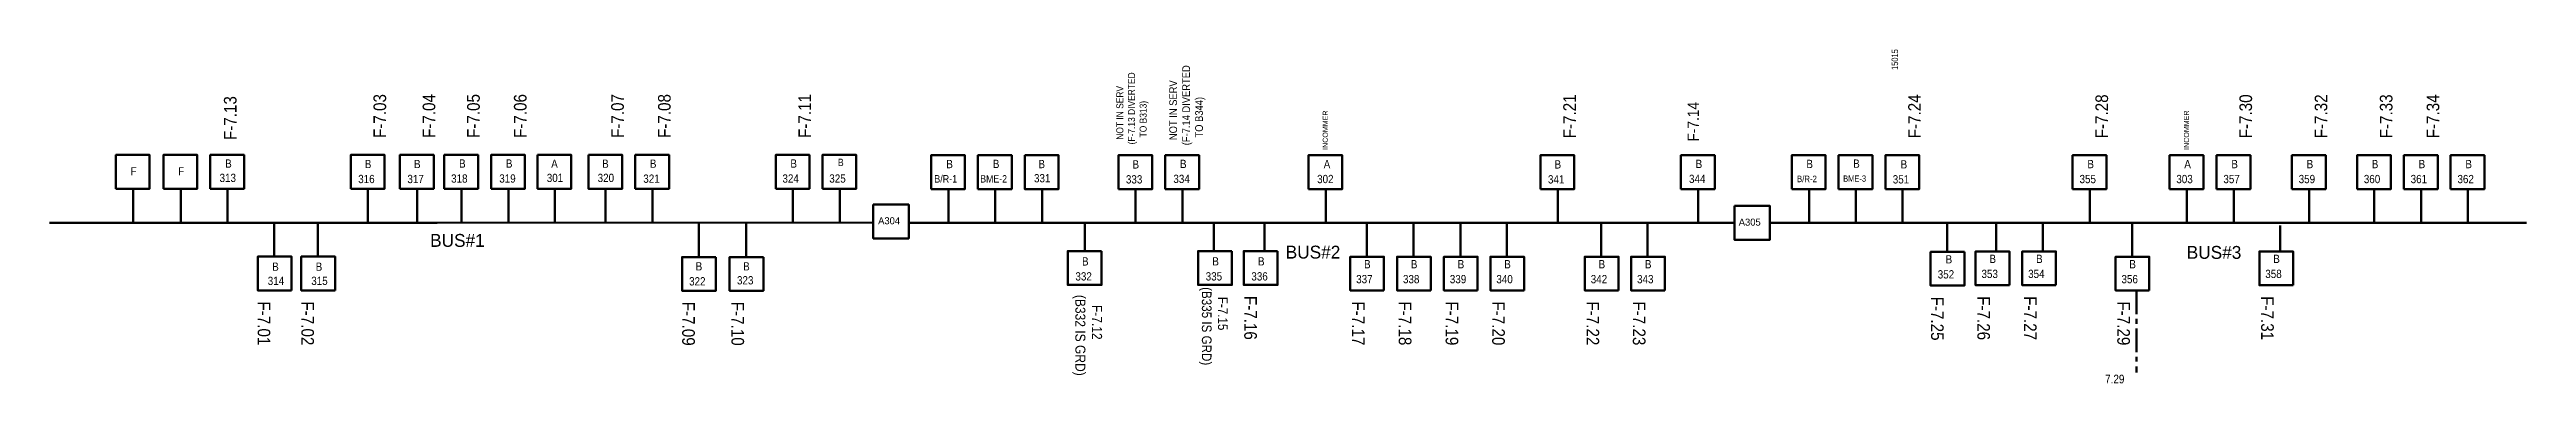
# Model space of a CAD drawing. Header units: metres. Extents: x 65984 to 144644, y -19036 to 23726.
# Drawn here: x 125823 to 126804, y 10812 to 10944 of the extents above; entities that cross this region are included whole.
import ezdxf
from ezdxf.enums import TextEntityAlignment as Align

# ---------------------------------------------------------------- set-up
doc = ezdxf.new("R2010")
doc.units = ezdxf.units.M
doc.header["$MEASUREMENT"] = 0
doc.linetypes.add('( Center )', pattern=[2, 1.25, -0.25, 0.25, -0.25])
for name, color, linetype, lineweight in [('d_eos', 111, 'Continuous', 40), ('d_switch', 95, 'Continuous', 40), ('FDR  1  16', 234, 'Continuous', 40), ('GRID STATION  04', 7, 'Continuous', 40), ('Level 37', 7, 'Continuous', 0)]:
    doc.layers.add(name, color=color, linetype=linetype, lineweight=lineweight)
doc.styles.add('NASKHF', font='naskhf.shx', dxfattribs={"height": 8})
doc.styles.add('Style-ENGINEERING', font='ENGINEERING.shx')
doc.styles.add('Style-msdefault', font='msdefault.shx')

msp = doc.modelspace()

# ---------------------------------------------------------------- texts
at = {"layer": 'd_switch', "color": 2, "linetype": 'Continuous', "lineweight": 30, "style": 'Style-msdefault'}
for s, height, rotation, width, p in [('15015', 2.58, 90, 0.857143, (126552.54, 10935.93)), ('F-7.13', 5, 90, 0.9, (125892.48, 10908.18)), ('F-7.03', 5, 90, 0.9, (125951.69, 10909)), ('F-7.04', 5, 90, 0.9, (125971.15, 10909)), ('F-7.06', 5, 90, 0.9, (126007.28, 10909)), ('F-7.07', 5, 90, 0.9, (126045.78, 10909)), ('F-7.08', 5, 90, 0.9, (126064.31, 10909)), ('F-7.11', 5, 90, 0.9, (126119.89, 10909)), ('F-7.21', 5, 90, 0.9, (126422.59, 10908.87)), ('F-7.14', 4.5, 90, 0.9, (126471.78, 10907.61)), ('F-7.24', 5, 90, 0.9, (126559.12, 10908.87)), ('F-7.28', 5, 90, 0.9, (126633.23, 10908.87)), ('F-7.30', 5, 90, 0.9, (126690.22, 10908.87)), ('F-7.32', 5, 90, 0.9, (126720.01, 10908.87)), ('F-7.33', 5, 90, 0.9, (126745.8, 10908.87)), ('F-7.34', 5, 90, 0.9, (126764.33, 10908.87)), ('F-7.01', 5, 270, 0.9, (125910.85, 10844.28)), ('F-7.02', 5, 270, 0.9, (125928.13, 10844.28)), ('F-7.09', 5, 270, 0.9, (126078.88, 10844.14)), ('F-7.10', 5, 270, 0.9, (126098.35, 10844.14)), ('F-7.16', 5, 270, 0.9, (126301.33, 10846.48)), ('F-7.17', 5, 270, 0.9, (126343.97, 10844.28)), ('F-7.18', 5, 270, 0.9, (126362.5, 10844.28)), ('F-7.19', 5, 270, 0.9, (126381.03, 10844.28)), ('F-7.20', 5, 270, 0.9, (126399.46, 10844.28)), ('F-7.22', 5, 270, 0.9, (126436.8, 10844.28)), ('F-7.23', 5, 270, 0.9, (126455.14, 10844.28)), ('F-7.25', 5, 270, 0.9, (126573.16, 10846.18)), ('F-7.26', 5, 270, 0.9, (126591.49, 10846.36)), ('F-7.27', 5, 270, 0.9, (126609.95, 10846.36)), ('F-7.29', 5, 270, 0.9, (126646.88, 10844.28)), ('F-7.31', 5, 270, 0.9, (126703.82, 10846.36))]:
    msp.add_text(s, height=height, rotation=rotation, dxfattribs=dict(at, width=width)).set_placement(p, align=Align.TOP_LEFT)
at = {"layer": 'd_switch', "color": 157, "linetype": 'Continuous', "lineweight": 30, "style": 'Style-msdefault', "width": 0.9}
msp.add_text('F-7.05', height=5, rotation=90, dxfattribs=at).set_placement((125988.75, 10909), align=Align.TOP_LEFT)
at = {"layer": 'd_switch', "color": 2, "linetype": 'Continuous', "lineweight": 30, "attachment_point": 1, "style": 'NASKHF'}
for s, insert, char_height, rotation in [('\\Fmsdefault;\\H1x;\\W0.9;  NOT IN SERV\\P(F-7.13 DIVERTED\\P   TO B313)', (126245.7, 10906.46), 2.7692, 90), ('\\Fmsdefault;\\H1x;\\W0.9;  NOT IN SERV\\P(F-7.14 DIVERTED\\P   TO B344)', (126266.66, 10906.11), 3.0769, 90), ('\\Fmsdefault;\\H1x;\\W0.9;   F-7.12\\P(B332 IS GRD)', (126240.05, 10846.88), 3.9572, 270), ('\\Fmsdefault;\\H1x;\\W0.9;   F-7.15\\P(B335 IS GRD)', (126289.76, 10849.94), 3.8224, 270)]:
    msp.add_mtext(s, dxfattribs=dict(at, insert=insert, char_height=char_height, rotation=rotation))
at = {"layer": 'GRID STATION  04', "color": 121, "linetype": 'Continuous', "lineweight": 70, "style": 'Style-msdefault'}
for p in [(126327.37, 10904.29), (126668.25, 10904.29)]:
    msp.add_text('INCOMMER', height=2.034, rotation=90, dxfattribs=at).set_placement(p, align=Align.TOP_LEFT)
at = {"layer": 'GRID STATION  04', "color": 5, "linetype": 'Continuous', "lineweight": 70, "style": 'Style-msdefault', "width": 0.888889}
for s, height, p in [('F', 3.28, (125855.55, 10897.43)), ('F', 3.28, (125874.39, 10897.43)), ('B', 3.28, (125892.98, 10900.51)), ('BME-2', 2.915, (126191.85, 10894.27)), ('B', 3.28, (126196.83, 10900.38))]:
    msp.add_text(s, height=height, dxfattribs=at).set_placement(p, align=Align.TOP_LEFT)
at = {"layer": 'GRID STATION  04', "color": 218, "linetype": 'Continuous', "lineweight": 70, "style": 'Style-msdefault', "width": 0.888889}
for s, height, p in [('313', 3.278, (125890.76, 10894.84)), ('301', 3.278, (126020.27, 10894.84)), ('A', 3.28, (126022.03, 10900.46)), ('320', 3.278, (126040.41, 10894.84)), ('B', 3.28, (126042.18, 10900.46)), ('331', 3.278, (126213.12, 10894.71)), ('B', 3.28, (126214.88, 10900.32)), ('314', 3.278, (125909.83, 10854.07)), ('B', 3.28, (125911.59, 10859.69)), ('315', 3.278, (125927.06, 10854.07)), ('B', 3.28, (125928.82, 10859.69))]:
    msp.add_text(s, height=height, dxfattribs=at).set_placement(p, align=Align.TOP_LEFT)
at = {"layer": 'GRID STATION  04', "color": 121, "linetype": 'Continuous', "lineweight": 70, "style": 'Style-msdefault', "width": 0.888889}
for s, height, p in [('316', 3.278, (125945.64, 10894.4)), ('B', 3.28, (125948.25, 10900.33)), ('317', 3.278, (125965.11, 10894.4)), ('B', 3.28, (125967.72, 10900.33)), ('319', 3.278, (126001.47, 10894.59)), ('B', 3.28, (126004.09, 10900.52)), ('324', 3.278, (126113.55, 10894.59)), ('B', 3.28, (126116.71, 10900.52)), ('325', 3.278, (126132.09, 10894.59)), ('B', 2.91, (126135.48, 10900.78)), ('333', 3.278, (126249.5, 10894.26)), ('B', 3.28, (126252.11, 10900.19)), ('334', 3.278, (126268.28, 10894.45)), ('B', 3.28, (126270.89, 10900.38)), ('341', 3.278, (126416.54, 10894.26)), ('B', 3.28, (126419.15, 10900.19)), ('344', 3.278, (126472.37, 10894.45)), ('B', 3.28, (126474.99, 10900.38)), ('351', 3.278, (126553.01, 10894.27)), ('B', 3.28, (126556.12, 10900.2)), ('355', 3.278, (126626.94, 10894.38)), ('B', 3.28, (126630.05, 10900.31)), ('303', 3.278, (126665.25, 10894.38)), ('A', 3.28, (126668.41, 10900.31)), ('357', 3.278, (126683.87, 10894.38)), ('B', 3.28, (126687.03, 10900.31)), ('359', 3.278, (126713.67, 10894.38)), ('B', 3.28, (126716.83, 10900.31)), ('360', 3.278, (126739.46, 10894.38)), ('B', 3.28, (126742.62, 10900.31)), ('361', 3.278, (126757.99, 10894.38)), ('B', 3.28, (126761.15, 10900.31)), ('362', 3.278, (126776.52, 10894.38)), ('B', 3.28, (126779.67, 10900.31)), ('322', 3.278, (126076.6, 10853.89)), ('B', 3.28, (126079.21, 10859.82)), ('323', 3.278, (126095.57, 10854.3)), ('B', 3.28, (126098, 10859.82))]:
    msp.add_text(s, height=height, dxfattribs=at).set_placement(p, align=Align.TOP_LEFT)
at = {"layer": 'GRID STATION  04', "color": 157, "linetype": 'Continuous', "lineweight": 70, "style": 'Style-msdefault', "width": 0.888889}
for s, height, p in [('318', 3.278, (125982.41, 10894.59)), ('B', 3.28, (125985.56, 10900.52))]:
    msp.add_text(s, height=height, dxfattribs=at).set_placement(p, align=Align.TOP_LEFT)
at = {"layer": 'GRID STATION  04', "color": 251, "linetype": 'Continuous', "lineweight": 70, "style": 'Style-msdefault', "width": 0.888889}
for s, height, p in [('321', 3.278, (126058.47, 10894.53)), ('B', 3.28, (126061.08, 10900.46))]:
    msp.add_text(s, height=height, dxfattribs=at).set_placement(p, align=Align.TOP_LEFT)
at = {"layer": 'GRID STATION  04', "color": 214, "linetype": 'Continuous', "lineweight": 70, "style": 'Style-msdefault', "width": 0.888889}
for s, height, p in [('B/R-1', 2.985, (126173.64, 10894.3)), ('B', 3.28, (126178.42, 10900.32)), ('302', 3.278, (126325.17, 10894.39)), ('A', 3.28, (126327.78, 10900.32))]:
    msp.add_text(s, height=height, dxfattribs=at).set_placement(p, align=Align.TOP_LEFT)
at = {"layer": 'GRID STATION  04', "color": 6, "linetype": 'Continuous', "lineweight": 70, "style": 'Style-msdefault', "width": 0.888889}
for s, height, p in [('B/R-2', 2.597, (126515.11, 10894.09)), ('B', 3.28, (126518.83, 10900.36))]:
    msp.add_text(s, height=height, dxfattribs=at).set_placement(p, align=Align.TOP_LEFT)
at = {"layer": 'GRID STATION  04', "color": 234, "linetype": 'Continuous', "lineweight": 70, "style": 'Style-msdefault', "width": 0.888889}
for s, height, p in [('BME-3', 2.491, (126533.4, 10894.15)), ('B', 3.28, (126537.34, 10900.48))]:
    msp.add_text(s, height=height, dxfattribs=at).set_placement(p, align=Align.TOP_LEFT)
at = {"layer": 'GRID STATION  04', "color": 121, "linetype": 'Continuous', "lineweight": 40, "style": 'Style-msdefault'}
for s, p in [('A304', (126151.42, 10877.62)), ('A305', (126492.05, 10877.07))]:
    msp.add_text(s, height=2.783, dxfattribs=at).set_placement(p, align=Align.TOP_LEFT)
at = {"layer": 'GRID STATION  04', "color": 121, "linetype": 'Continuous', "lineweight": 70, "style": 'Style-msdefault'}
for s, p in [('BUS#1', (125974.1, 10870.99)), ('BUS#2', (126312.75, 10866.36)), ('BUS#3', (126669.37, 10866.25))]:
    msp.add_text(s, height=5.1, dxfattribs=at).set_placement(p, align=Align.TOP_LEFT)
at = {"layer": 'GRID STATION  04', "color": 74, "linetype": 'Continuous', "lineweight": 70, "style": 'Style-msdefault', "width": 0.888889}
for s, height, p in [('B', 3.28, (126573.92, 10862.59)), ('352', 3.278, (126570.81, 10856.65))]:
    msp.add_text(s, height=height, dxfattribs=at).set_placement(p, align=Align.TOP_LEFT)
at = {"layer": 'Level 37', "color": 7, "linetype": 'Continuous', "lineweight": 53, "style": 'Style-ENGINEERING', "width": 0.857143}
msp.add_text('7.29', height=3.43, dxfattribs=at).set_placement((126637.05, 10815.28), align=Align.TOP_LEFT)

# ---------------------------------------------------------------- blocks, each defined once
blk = doc.blocks.new('*U936')
at = {"layer": 'GRID STATION  04', "color": 121, "linetype": 'Continuous', "lineweight": 70, "ltscale": 0.49089}
blk.add_line((-0.2, 21.1), (-0.2, 0), dxfattribs=at)
at = {"layer": 'GRID STATION  04', "color": 121, "linetype": 'Continuous', "lineweight": 70, "ltscale": 0.49089, "flags": 128}
blk.add_lwpolyline([(10.5, -21), (10.5, 0), (-10.5, 0), (-10.5, -21)], close=True, dxfattribs=at)
at = {"layer": 'GRID STATION  04', "color": 121, "linetype": 'Continuous', "lineweight": 70, "style": 'Style-msdefault', "width": 0.888889}
for s, p in [('356', (-6.8, -11.4)), ('B', (-1.9, -2.1))]:
    blk.add_text(s, height=5.16, dxfattribs=at).set_placement(p, align=Align.TOP_LEFT)
blk = doc.blocks.new('*U937')
at = {"layer": 'GRID STATION  04', "color": 121, "linetype": 'Continuous', "lineweight": 70, "ltscale": 0.490058}
blk.add_line((-0.2, 21.1), (-0.2, 0), dxfattribs=at)
at = {"layer": 'GRID STATION  04', "color": 121, "linetype": 'Continuous', "lineweight": 70, "ltscale": 0.490058, "flags": 128}
blk.add_lwpolyline([(10.5, -21), (10.5, 0), (-10.5, 0), (-10.5, -21)], close=True, dxfattribs=at)
at = {"layer": 'GRID STATION  04', "color": 121, "linetype": 'Continuous', "lineweight": 70, "style": 'Style-msdefault', "width": 0.888889}
for s, p in [('343', (-6.8, -11.4)), ('B', (-1.9, -2.1))]:
    blk.add_text(s, height=5.16, dxfattribs=at).set_placement(p, align=Align.TOP_LEFT)
blk = doc.blocks.new('*U938')
at = {"layer": 'GRID STATION  04', "color": 121, "linetype": 'Continuous', "lineweight": 70, "ltscale": 0.490058}
blk.add_line((-0.2, 21.1), (-0.2, 0), dxfattribs=at)
at = {"layer": 'GRID STATION  04', "color": 121, "linetype": 'Continuous', "lineweight": 70, "ltscale": 0.490058, "flags": 128}
blk.add_lwpolyline([(10.5, -21), (10.5, 0), (-10.5, 0), (-10.5, -21)], close=True, dxfattribs=at)
at = {"layer": 'GRID STATION  04', "color": 121, "linetype": 'Continuous', "lineweight": 70, "style": 'Style-msdefault', "width": 0.888889}
for s, p in [('342', (-6.8, -11.4)), ('B', (-1.9, -2.1))]:
    blk.add_text(s, height=5.16, dxfattribs=at).set_placement(p, align=Align.TOP_LEFT)
blk = doc.blocks.new('*U939')
at = {"layer": 'GRID STATION  04', "color": 218, "linetype": 'Continuous', "lineweight": 70, "ltscale": 0.570633}
blk.add_line((-0.2, 21.1), (-0.2, 0), dxfattribs=at)
at = {"layer": 'GRID STATION  04', "color": 218, "linetype": 'Continuous', "lineweight": 70, "ltscale": 0.570633, "flags": 128}
blk.add_lwpolyline([(10.5, -21), (10.5, 0), (-10.5, 0), (-10.5, -21)], close=True, dxfattribs=at)
at = {"layer": 'GRID STATION  04', "color": 218, "linetype": 'Continuous', "lineweight": 70, "style": 'Style-msdefault', "width": 0.888889}
for s, p in [('339', (-6.8, -11.4)), ('B', (-1.9, -2.1))]:
    blk.add_text(s, height=5.16, dxfattribs=at).set_placement(p, align=Align.TOP_LEFT)
blk = doc.blocks.new('*U940')
at = {"layer": 'GRID STATION  04', "color": 1, "linetype": 'Continuous', "lineweight": 70, "ltscale": 0.570633}
blk.add_line((-0.2, 21.1), (-0.2, 0), dxfattribs=at)
at = {"layer": 'GRID STATION  04', "color": 1, "linetype": 'Continuous', "lineweight": 70, "ltscale": 0.570633, "flags": 128}
blk.add_lwpolyline([(10.5, -21), (10.5, 0), (-10.5, 0), (-10.5, -21)], close=True, dxfattribs=at)
at = {"layer": 'GRID STATION  04', "color": 1, "linetype": 'Continuous', "lineweight": 70, "style": 'Style-msdefault', "width": 0.888889}
for s, p in [('337', (-6.8, -11.4)), ('B', (-1.9, -2.1))]:
    blk.add_text(s, height=5.16, dxfattribs=at).set_placement(p, align=Align.TOP_LEFT)
blk = doc.blocks.new('*U941')
at = {"layer": 'GRID STATION  04', "color": 251, "linetype": 'Continuous', "lineweight": 70, "ltscale": 0.570633}
blk.add_line((-0.2, 21.1), (-0.2, 0), dxfattribs=at)
at = {"layer": 'GRID STATION  04', "color": 251, "linetype": 'Continuous', "lineweight": 70, "ltscale": 0.570633, "flags": 128}
blk.add_lwpolyline([(10.5, -21), (10.5, 0), (-10.5, 0), (-10.5, -21)], close=True, dxfattribs=at)
at = {"layer": 'GRID STATION  04', "color": 251, "linetype": 'Continuous', "lineweight": 70, "style": 'Style-msdefault', "width": 0.888889}
for s, p in [('340', (-6.8, -11.4)), ('B', (-1.9, -2.1))]:
    blk.add_text(s, height=5.16, dxfattribs=at).set_placement(p, align=Align.TOP_LEFT)
blk = doc.blocks.new('*U943')
at = {"layer": 'GRID STATION  04', "color": 121, "linetype": 'Continuous', "lineweight": 70, "ltscale": 0.49089, "flags": 128}
blk.add_lwpolyline([(5.09, -5.21), (5.09, 4.96), (-5.08, 4.96), (-5.08, -5.21)], close=True, dxfattribs=at)
at = {"layer": 'GRID STATION  04', "color": 121, "linetype": 'Continuous', "lineweight": 70, "style": 'Style-msdefault', "width": 0.888889}
for s, height, p in [('B', 2.49, (-0.89, 3.96)), ('358', 2.491, (-3.29, -0.55))]:
    blk.add_text(s, height=height, dxfattribs=at).set_placement(p, align=Align.TOP_LEFT)
blk = doc.blocks.new('*U944')
at = {"layer": 'GRID STATION  04', "color": 121, "linetype": 'Continuous', "lineweight": 70, "ltscale": 0.49089, "flags": 128}
blk.add_lwpolyline([(5.09, -5.21), (5.09, 4.96), (-5.08, 4.96), (-5.08, -5.21)], close=True, dxfattribs=at)
at = {"layer": 'GRID STATION  04', "color": 121, "linetype": 'Continuous', "lineweight": 70, "style": 'Style-msdefault', "width": 0.888889}
for s, height, p in [('B', 2.49, (-0.89, 3.96)), ('354', 2.491, (-3.29, -0.55))]:
    blk.add_text(s, height=height, dxfattribs=at).set_placement(p, align=Align.TOP_LEFT)
blk = doc.blocks.new('*U945')
at = {"layer": 'GRID STATION  04', "color": 251, "linetype": 'Continuous', "lineweight": 70, "ltscale": 0.584489, "flags": 128}
blk.add_lwpolyline([(5.08, -5.21), (5.08, 4.96), (-5.08, 4.96), (-5.08, -5.21)], close=True, dxfattribs=at)
at = {"layer": 'GRID STATION  04', "color": 251, "linetype": 'Continuous', "lineweight": 70, "style": 'Style-msdefault', "width": 0.888889}
for s, height, p in [('B', 2.49, (-0.9, 3.96)), ('353', 2.491, (-3.3, -0.55))]:
    blk.add_text(s, height=height, dxfattribs=at).set_placement(p, align=Align.TOP_LEFT)
blk = doc.blocks.new('*U946')
at = {"layer": 'GRID STATION  04', "color": 121, "linetype": 'Continuous', "lineweight": 70, "ltscale": 0.491099, "flags": 128}
blk.add_lwpolyline([(5.07, 5.07), (5.07, -5.06), (-5.06, -5.06), (-5.06, 5.07)], close=True, dxfattribs=at)
at = {"layer": 'GRID STATION  04', "color": 121, "linetype": 'Continuous', "lineweight": 70, "style": 'Style-msdefault', "width": 0.888889}
for s, height, p in [('B', 2.48, (-0.8, 3.25)), ('336', 2.482, (-2.79, -1.25))]:
    blk.add_text(s, height=height, dxfattribs=at).set_placement(p, align=Align.TOP_LEFT)
blk = doc.blocks.new('*U947')
at = {"layer": 'GRID STATION  04', "color": 121, "linetype": 'Continuous', "lineweight": 70, "ltscale": 0.491099, "flags": 128}
blk.add_lwpolyline([(5.08, 5.07), (5.08, -5.06), (-5.05, -5.06), (-5.05, 5.07)], close=True, dxfattribs=at)
at = {"layer": 'GRID STATION  04', "color": 121, "linetype": 'Continuous', "lineweight": 70, "style": 'Style-msdefault', "width": 0.888889}
for s, height, p in [('B', 2.48, (-0.79, 3.25)), ('335', 2.482, (-2.78, -1.25))]:
    blk.add_text(s, height=height, dxfattribs=at).set_placement(p, align=Align.TOP_LEFT)
blk = doc.blocks.new('*U1378')
at = {"layer": 'GRID STATION  04', "color": 251, "linetype": 'Continuous', "lineweight": 70, "ltscale": 0.585967, "flags": 128}
blk.add_lwpolyline([(5.06, 5.07), (5.06, -5.06), (-5.08, -5.06), (-5.08, 5.07)], close=True, dxfattribs=at)
at = {"layer": 'GRID STATION  04', "color": 251, "linetype": 'Continuous', "lineweight": 70, "style": 'Style-msdefault', "width": 0.888889}
for s, height, p in [('B', 2.48, (-0.82, 3.24)), ('332', 2.482, (-2.8, -1.25))]:
    blk.add_text(s, height=height, dxfattribs=at).set_placement(p, align=Align.TOP_LEFT)
blk = doc.blocks.new('*U1368')
at = {"layer": 'GRID STATION  04', "color": 5, "linetype": 'Continuous', "lineweight": 70, "ltscale": 0.570633}
blk.add_line((-0.2, 21.1), (-0.2, 0), dxfattribs=at)
at = {"layer": 'GRID STATION  04', "color": 5, "linetype": 'Continuous', "lineweight": 70, "ltscale": 0.570633, "flags": 128}
blk.add_lwpolyline([(10.5, -21), (10.5, 0), (-10.5, 0), (-10.5, -21)], close=True, dxfattribs=at)
at = {"layer": 'GRID STATION  04', "color": 5, "linetype": 'Continuous', "lineweight": 70, "style": 'Style-msdefault', "width": 0.888889}
for s, p in [('338', (-6.8, -11.4)), ('B', (-1.9, -2.1))]:
    blk.add_text(s, height=5.16, dxfattribs=at).set_placement(p, align=Align.TOP_LEFT)

# ---------------------------------------------------------------- linework, layer by layer
at = {"layer": 'd_eos', "color": 7, "linetype": 'Continuous', "lineweight": 211, "ltscale": 0.479736}
msp.add_line((126649.46, 10816.16), (126649.46, 10817.93), dxfattribs=at)
at = {"layer": 'FDR  1  16', "color": 121, "linetype": '( Center )', "lineweight": 70, "ltscale": 7.500037}
msp.add_line((126649.46, 10848.58), (126649.46, 10817.93), dxfattribs=at)
at = {"layer": 'GRID STATION  04', "color": 214, "linetype": 'Continuous', "lineweight": 70, "ltscale": 0.482743}
for p, q in [((125856.54, 10888.91), (125856.54, 10875.53)), ((125875.38, 10888.91), (125875.38, 10875.53)), ((126179.23, 10888.78), (126179.23, 10875.39)), ((126328.59, 10888.78), (126328.59, 10875.39))]:
    msp.add_line(p, q, dxfattribs=at)
at = {"layer": 'GRID STATION  04', "color": 5, "linetype": 'Continuous', "lineweight": 70, "ltscale": 0.482743}
for p, q in [((125893.91, 10888.91), (125893.91, 10875.53)), ((126197.76, 10888.78), (126197.76, 10875.39))]:
    msp.add_line(p, q, dxfattribs=at)
at = {"layer": 'GRID STATION  04', "color": 121, "linetype": 'Continuous', "lineweight": 70, "ltscale": 0.482743}
for p, q in [((125949.49, 10888.91), (125949.49, 10875.53)), ((125968.96, 10888.91), (125968.96, 10875.53)), ((126005.08, 10888.91), (126005.08, 10875.53)), ((126117.7, 10888.91), (126117.7, 10875.53)), ((126136.23, 10888.91), (126136.23, 10875.53)), ((126253.35, 10888.78), (126253.35, 10875.39)), ((126271.88, 10888.78), (126271.88, 10875.39)), ((126420.39, 10888.78), (126420.39, 10875.39)), ((126475.98, 10888.78), (126475.98, 10875.39)), ((126556.92, 10888.78), (126556.92, 10875.39)), ((126631.04, 10888.78), (126631.04, 10875.39)), ((126669.4, 10888.78), (126669.4, 10875.39)), ((126688.02, 10888.78), (126688.02, 10875.39)), ((126717.82, 10888.78), (126717.82, 10875.39)), ((126743.61, 10888.78), (126743.61, 10875.39)), ((126762.14, 10888.78), (126762.14, 10875.39)), ((126780.66, 10888.78), (126780.66, 10875.39)), ((126080.4, 10861.87), (126080.4, 10875.26)), ((126099.19, 10861.87), (126099.19, 10875.26))]:
    msp.add_line(p, q, dxfattribs=at)
at = {"layer": 'GRID STATION  04', "color": 157, "linetype": 'Continuous', "lineweight": 70, "ltscale": 0.482743}
msp.add_line((125986.55, 10888.91), (125986.55, 10875.53), dxfattribs=at)
at = {"layer": 'GRID STATION  04', "color": 218, "linetype": 'Continuous', "lineweight": 70, "ltscale": 0.482743}
for p, q in [((126023.44, 10875.53), (126023.44, 10888.91)), ((126043.58, 10875.53), (126043.58, 10888.91)), ((126216.29, 10875.39), (126216.29, 10888.78)), ((125912.41, 10875.39), (125912.41, 10862.01)), ((125929.65, 10875.39), (125929.65, 10862.01))]:
    msp.add_line(p, q, dxfattribs=at)
at = {"layer": 'GRID STATION  04', "color": 251, "linetype": 'Continuous', "lineweight": 70, "ltscale": 0.482743}
for p, q in [((126062.11, 10888.91), (126062.11, 10875.53)), ((125912.41, 10864.21), (125912.41, 10875.39)), ((125929.65, 10864.21), (125929.65, 10875.39)), ((126233.19, 10864.21), (126233.19, 10875.39)), ((126593.97, 10875.31), (126593.97, 10864.17))]:
    msp.add_line(p, q, dxfattribs=at)
at = {"layer": 'GRID STATION  04', "color": 6, "linetype": 'Continuous', "lineweight": 70, "ltscale": 0.482743}
msp.add_line((126519.87, 10888.78), (126519.87, 10875.39), dxfattribs=at)
at = {"layer": 'GRID STATION  04', "color": 234, "linetype": 'Continuous', "lineweight": 70, "ltscale": 0.482743}
msp.add_line((126538.39, 10888.78), (126538.39, 10875.39), dxfattribs=at)
at = {"layer": 'GRID STATION  04', "color": 121, "linetype": 'Continuous', "lineweight": 211, "ltscale": 0.482743}
for p, q in [((125976.87, 10875.39), (125823.47, 10875.39)), ((126149.49, 10875.52), (125976.66, 10875.39)), ((126327.53, 10875.39), (126163.55, 10875.39)), ((126490.33, 10875.39), (126326.95, 10875.39)), ((126695.09, 10875.39), (126504.39, 10875.39)), ((126803.83, 10875.39), (126695.09, 10875.39))]:
    msp.add_line(p, q, dxfattribs=at)
at = {"layer": 'GRID STATION  04', "color": 121, "linetype": 'Continuous', "lineweight": 70, "ltscale": 0.404587}
for p, q in [((126284.25, 10864.21), (126284.25, 10875.39)), ((126304.35, 10864.21), (126304.35, 10875.39))]:
    msp.add_line(p, q, dxfattribs=at)
at = {"layer": 'GRID STATION  04', "color": 74, "linetype": 'Continuous', "lineweight": 70, "ltscale": 0.482743}
msp.add_line((126574.55, 10863.91), (126574.55, 10875.39), dxfattribs=at)
at = {"layer": 'GRID STATION  04', "color": 121, "linetype": 'Continuous', "lineweight": 70, "ltscale": 0.405437}
for p, q in [((126612.43, 10875.39), (126612.43, 10864.17)), ((126706.31, 10874.33), (126706.31, 10864.17))]:
    msp.add_line(p, q, dxfattribs=at)
at = {"layer": 'GRID STATION  04', "color": 214, "linetype": 'Continuous', "lineweight": 70, "ltscale": 0.482743, "flags": 128}
for points in [[(125849.71, 10888.91), (125849.71, 10902.29), (125863.09, 10902.29), (125863.09, 10888.91)], [(125868.55, 10888.91), (125868.55, 10902.29), (125881.93, 10902.29), (125881.93, 10888.91)], [(126172.4, 10888.78), (126172.4, 10902.16), (126185.78, 10902.16), (126185.78, 10888.78)], [(126321.76, 10888.78), (126321.76, 10902.16), (126335.14, 10902.16), (126335.14, 10888.78)]]:
    msp.add_lwpolyline(points, close=True, dxfattribs=at)
at = {"layer": 'GRID STATION  04', "color": 5, "linetype": 'Continuous', "lineweight": 70, "ltscale": 0.482743, "flags": 128}
for points in [[(125887.08, 10888.91), (125887.08, 10902.29), (125900.46, 10902.29), (125900.46, 10888.91)], [(126190.93, 10888.78), (126190.93, 10902.16), (126204.31, 10902.16), (126204.31, 10888.78)]]:
    msp.add_lwpolyline(points, close=True, dxfattribs=at)
at = {"layer": 'GRID STATION  04', "color": 121, "linetype": 'Continuous', "lineweight": 70, "ltscale": 0.482743, "flags": 128}
for points in [[(125942.66, 10888.91), (125942.66, 10902.29), (125956.05, 10902.29), (125956.05, 10888.91)], [(125962.13, 10888.91), (125962.13, 10902.29), (125975.51, 10902.29), (125975.51, 10888.91)], [(125998.25, 10888.91), (125998.25, 10902.29), (126011.63, 10902.29), (126011.63, 10888.91)], [(126110.87, 10888.91), (126110.87, 10902.29), (126124.25, 10902.29), (126124.25, 10888.91)], [(126129.4, 10888.91), (126129.4, 10902.29), (126142.78, 10902.29), (126142.78, 10888.91)], [(126246.52, 10888.78), (126246.52, 10902.16), (126259.9, 10902.16), (126259.9, 10888.78)], [(126265.05, 10888.78), (126265.05, 10902.16), (126278.43, 10902.16), (126278.43, 10888.78)], [(126413.56, 10888.78), (126413.56, 10902.16), (126426.94, 10902.16), (126426.94, 10888.78)], [(126469.15, 10888.78), (126469.15, 10902.16), (126482.53, 10902.16), (126482.53, 10888.78)], [(126550.09, 10888.78), (126550.09, 10902.16), (126563.48, 10902.16), (126563.48, 10888.78)], [(126624.21, 10888.78), (126624.21, 10902.16), (126637.59, 10902.16), (126637.59, 10888.78)], [(126662.57, 10888.78), (126662.57, 10902.16), (126675.95, 10902.16), (126675.95, 10888.78)], [(126681.19, 10888.78), (126681.19, 10902.16), (126694.57, 10902.16), (126694.57, 10888.78)], [(126710.99, 10888.78), (126710.99, 10902.16), (126724.37, 10902.16), (126724.37, 10888.78)], [(126736.78, 10888.78), (126736.78, 10902.16), (126750.16, 10902.16), (126750.16, 10888.78)], [(126755.31, 10888.78), (126755.31, 10902.16), (126768.69, 10902.16), (126768.69, 10888.78)], [(126773.83, 10888.78), (126773.83, 10902.16), (126787.22, 10902.16), (126787.22, 10888.78)], [(126087.23, 10861.87), (126087.23, 10848.49), (126073.85, 10848.49), (126073.85, 10861.87)], [(126106.02, 10861.87), (126106.02, 10848.49), (126092.64, 10848.49), (126092.64, 10861.87)]]:
    msp.add_lwpolyline(points, close=True, dxfattribs=at)
at = {"layer": 'GRID STATION  04', "color": 157, "linetype": 'Continuous', "lineweight": 70, "ltscale": 0.482743, "flags": 128}
msp.add_lwpolyline([(125979.72, 10888.91), (125979.72, 10902.29), (125993.1, 10902.29), (125993.1, 10888.91)], close=True, dxfattribs=at)
at = {"layer": 'GRID STATION  04', "color": 218, "linetype": 'Continuous', "lineweight": 70, "ltscale": 0.482743, "flags": 128}
for points in [[(126016.61, 10902.29), (126016.61, 10888.91), (126029.99, 10888.91), (126029.99, 10902.29)], [(126036.75, 10902.29), (126036.75, 10888.91), (126050.13, 10888.91), (126050.13, 10902.29)], [(126209.46, 10902.16), (126209.46, 10888.78), (126222.84, 10888.78), (126222.84, 10902.16)], [(125919.24, 10848.63), (125919.24, 10862.01), (125905.86, 10862.01), (125905.86, 10848.63)], [(125936.48, 10848.63), (125936.48, 10862.01), (125923.09, 10862.01), (125923.09, 10848.63)]]:
    msp.add_lwpolyline(points, close=True, dxfattribs=at)
at = {"layer": 'GRID STATION  04', "color": 251, "linetype": 'Continuous', "lineweight": 70, "ltscale": 0.482743, "flags": 128}
msp.add_lwpolyline([(126055.28, 10888.91), (126055.28, 10902.29), (126068.66, 10902.29), (126068.66, 10888.91)], close=True, dxfattribs=at)
at = {"layer": 'GRID STATION  04', "color": 6, "linetype": 'Continuous', "lineweight": 70, "ltscale": 0.482743, "flags": 128}
msp.add_lwpolyline([(126513.04, 10888.78), (126513.04, 10902.16), (126526.42, 10902.16), (126526.42, 10888.78)], close=True, dxfattribs=at)
at = {"layer": 'GRID STATION  04', "color": 234, "linetype": 'Continuous', "lineweight": 70, "ltscale": 0.482743, "flags": 128}
msp.add_lwpolyline([(126531.56, 10888.78), (126531.56, 10902.16), (126544.95, 10902.16), (126544.95, 10888.78)], close=True, dxfattribs=at)
at = {"layer": 'GRID STATION  04', "color": 121, "linetype": 'Continuous', "lineweight": 53, "ltscale": 0.482743, "flags": 128}
for points in [[(126149.49, 10882.63), (126149.49, 10869.25), (126163.55, 10869.25), (126163.55, 10882.63)], [(126490.33, 10882.09), (126490.33, 10868.7), (126504.39, 10868.7), (126504.39, 10882.09)]]:
    msp.add_lwpolyline(points, close=True, dxfattribs=at)
at = {"layer": 'GRID STATION  04', "color": 74, "linetype": 'Continuous', "lineweight": 70, "ltscale": 0.482743, "flags": 128}
msp.add_lwpolyline([(126581.38, 10863.91), (126581.38, 10850.53), (126568, 10850.53), (126568, 10863.91)], close=True, dxfattribs=at)

# ---------------------------------------------------------------- block references
at = {"layer": 'GRID STATION  04', "color": 1, "linetype": 'Continuous', "lineweight": 70, "ltscale": 0.570633, "xscale": 0.6357830595321636, "yscale": 0.6357830595321636, "zscale": 0.6357830595321636}
msp.add_blockref('*U940', (126344.96, 10862), dxfattribs=at)
at = {"layer": 'GRID STATION  04', "color": 5, "linetype": 'Continuous', "lineweight": 70, "ltscale": 0.570633, "xscale": 0.6357830595335718, "yscale": 0.6357830595335718, "zscale": 0.6357830595335718}
msp.add_blockref('*U1368', (126363.48, 10862), dxfattribs=at)
at = {"layer": 'GRID STATION  04', "color": 218, "linetype": 'Continuous', "lineweight": 70, "ltscale": 0.570633, "xscale": 0.63578305953498, "yscale": 0.63578305953498, "zscale": 0.63578305953498}
msp.add_blockref('*U939', (126382.02, 10862), dxfattribs=at)
at = {"layer": 'GRID STATION  04', "color": 251, "linetype": 'Continuous', "lineweight": 70, "ltscale": 0.570633, "xscale": 0.63578305953498, "yscale": 0.63578305953498, "zscale": 0.63578305953498}
msp.add_blockref('*U941', (126400.44, 10862), dxfattribs=at)
at = {"layer": 'GRID STATION  04', "color": 121, "linetype": 'Continuous', "lineweight": 70, "ltscale": 0.490058}
for name, p, xscale, yscale, zscale in [('*U938', (126437.79, 10862), 0.6357830595335718, 0.6357830595335718, 0.6357830595335718), ('*U937', (126456.13, 10862), 0.63578305953498, 0.63578305953498, 0.63578305953498)]:
    msp.add_blockref(name, p, dxfattribs=dict(at, xscale=xscale, yscale=yscale, zscale=zscale))
at = {"layer": 'GRID STATION  04', "color": 121, "linetype": 'Continuous', "lineweight": 70, "ltscale": 0.49089}
for name, p, xscale, yscale, zscale in [('*U936', (126647.86, 10862), 0.6357830595330445, 0.6357830595330445, 0.6357830595330445), ('*U944', (126610.92, 10857.56), 1.3161504349036, 1.3161504349036, 1.3161504349036), ('*U943', (126704.79, 10857.56), 1.3161504349036, 1.3161504349036, 1.3161504349036)]:
    msp.add_blockref(name, p, dxfattribs=dict(at, xscale=xscale, yscale=yscale, zscale=zscale))
at = {"layer": 'GRID STATION  04', "color": 251, "linetype": 'Continuous', "lineweight": 70, "ltscale": 0.585967, "xscale": 1.32074223053781, "yscale": 1.32074223053781, "zscale": 1.32074223053781}
msp.add_blockref('*U1378', (126233.21, 10857.5), dxfattribs=at)
at = {"layer": 'GRID STATION  04', "color": 121, "linetype": 'Continuous', "lineweight": 70, "ltscale": 0.491099}
for name, p, xscale, yscale, zscale in [('*U947', (126284.74, 10857.5), 1.32074223053781, 1.32074223053781, 1.32074223053781), ('*U946', (126302.83, 10857.5), 1.320742230540845, 1.320742230540845, 1.320742230540845)]:
    msp.add_blockref(name, p, dxfattribs=dict(at, xscale=xscale, yscale=yscale, zscale=zscale))
at = {"layer": 'GRID STATION  04', "color": 251, "linetype": 'Continuous', "lineweight": 70, "xscale": 1.3161504349036, "yscale": 1.3161504349036, "zscale": 1.3161504349036}
msp.add_blockref('*U945', (126592.47, 10857.56), dxfattribs=at)

msp.set_redraw_order([(e.dxf.handle, doc.entitydb.next_handle()) for e in msp.query("TEXT MTEXT ATTDEF DIMENSION ARC_DIMENSION")])  # texts and dimensions are drawn at this point

doc.saveas('drawing.dxf')
